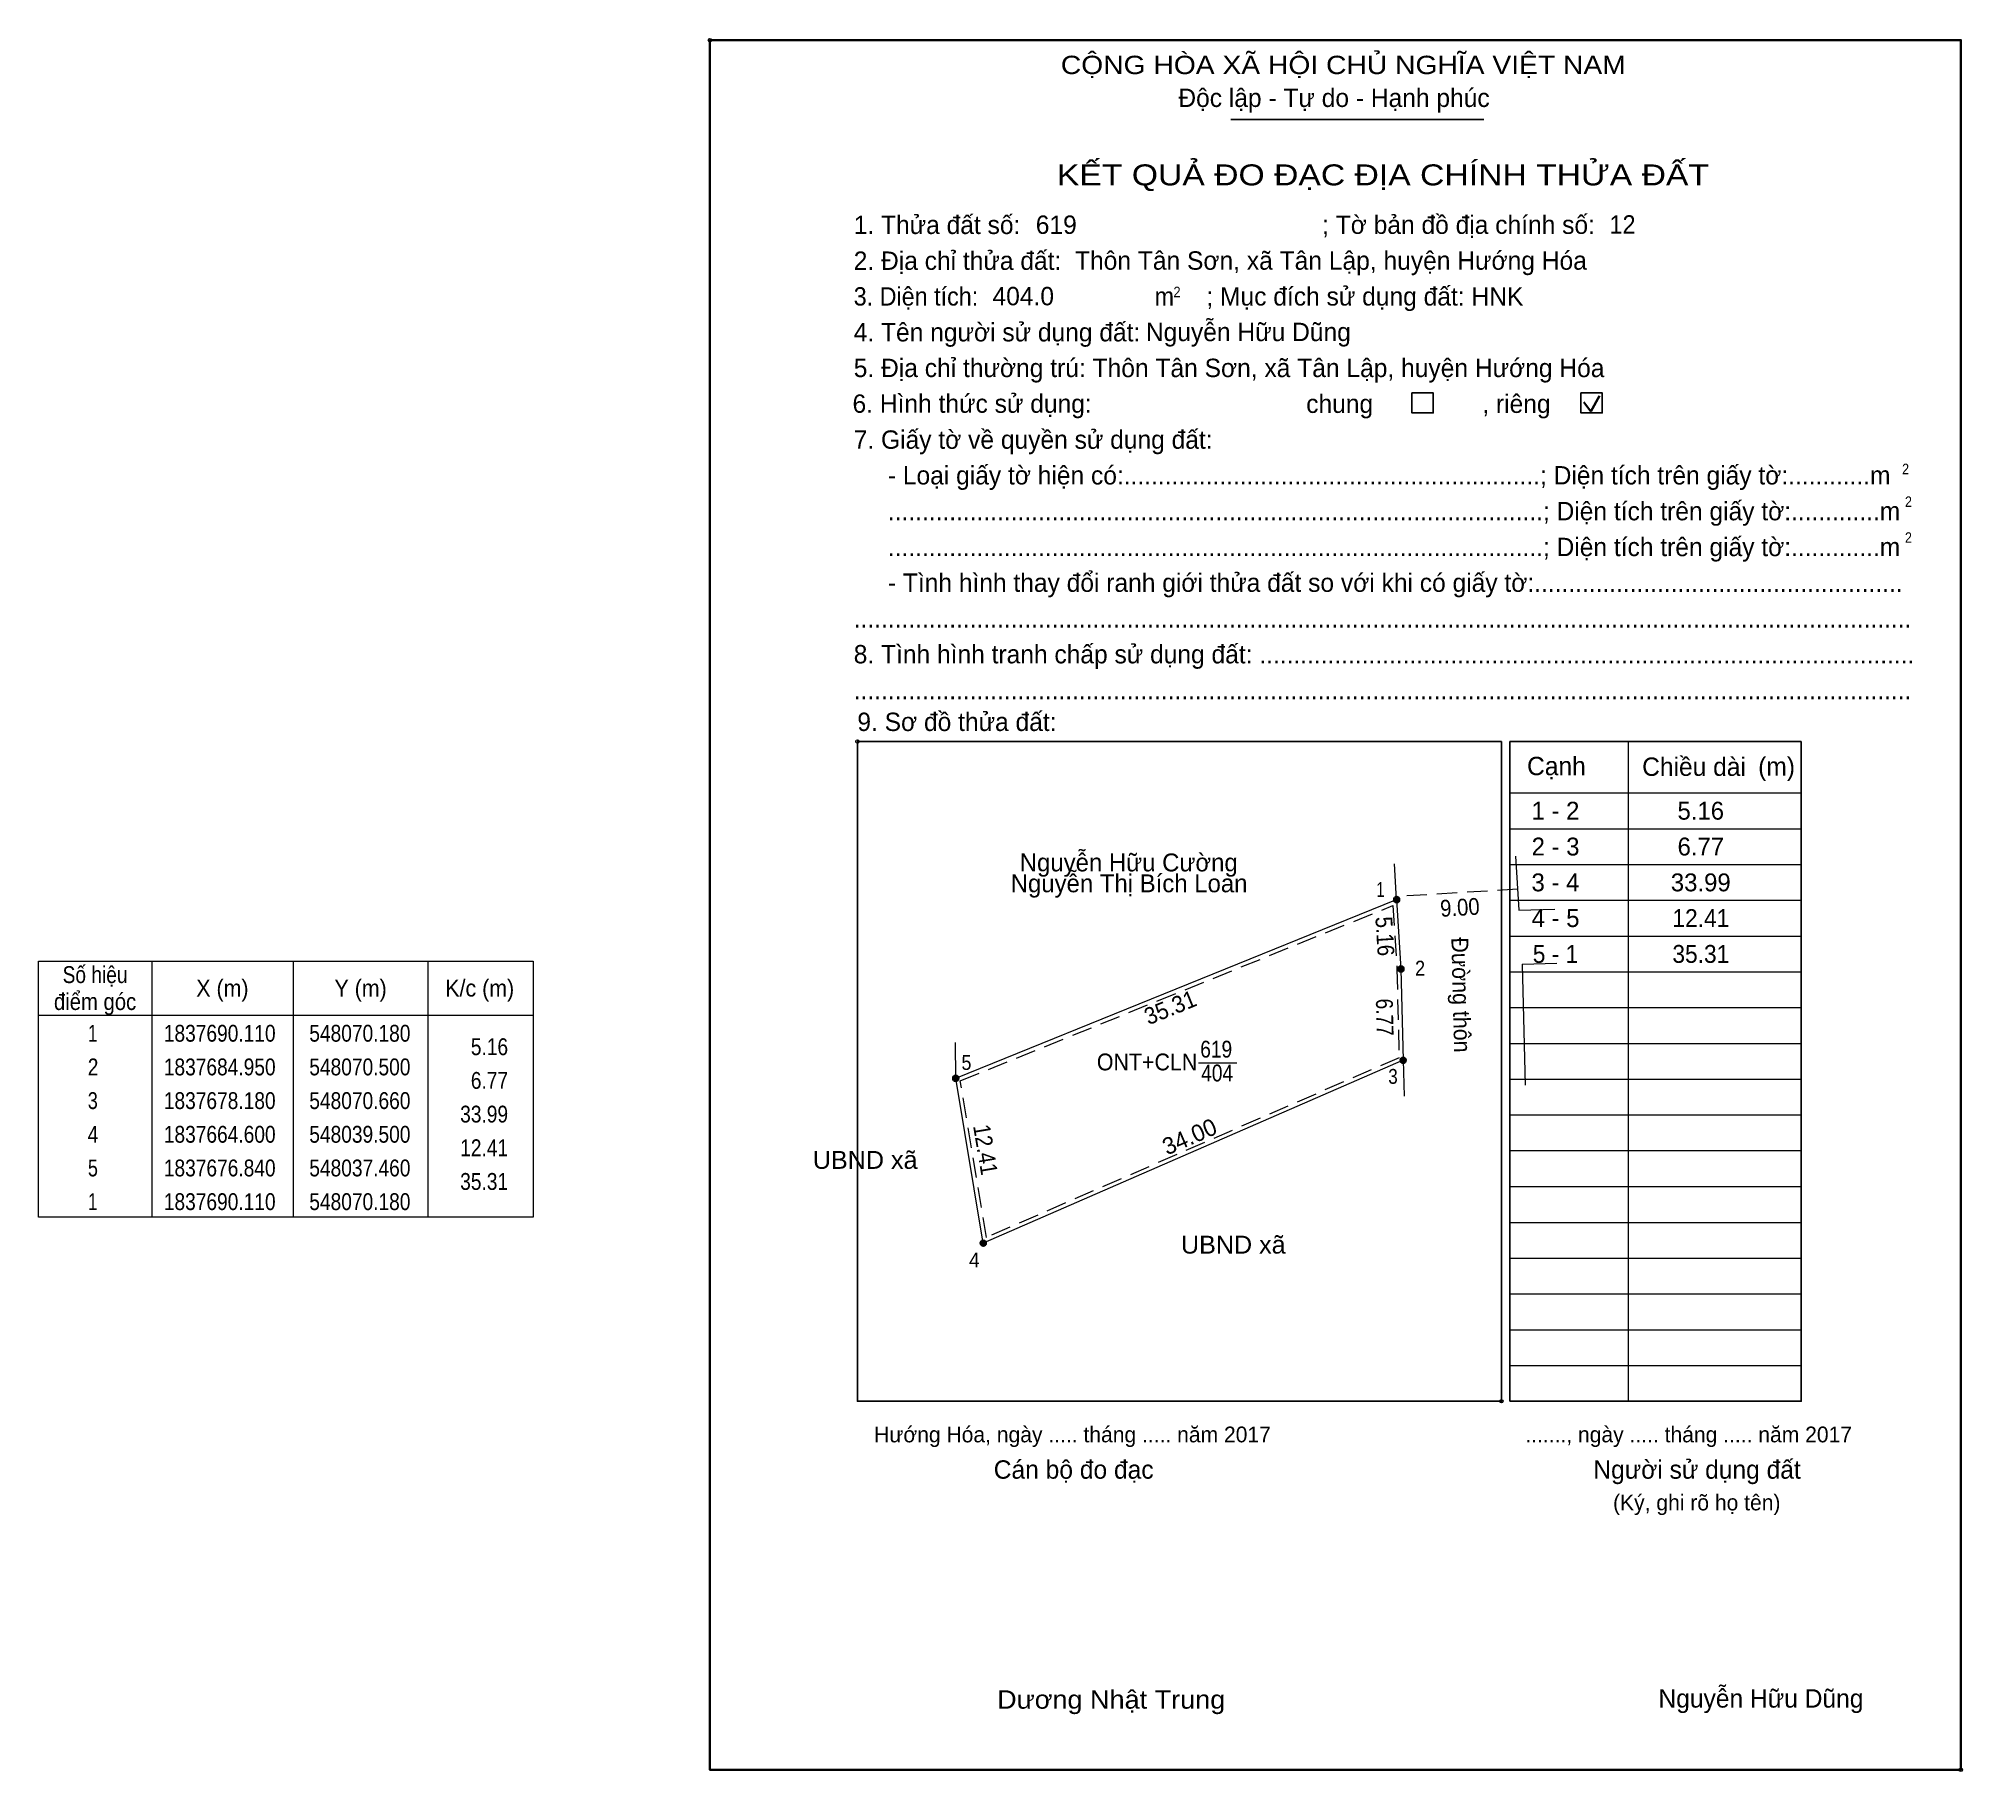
# Model space of a CAD drawing. Header units: metres. Extents: x 547505 to 548112, y 1837625 to 1837774.
# Drawn here: x 547969.4 to 548112.2, y 1837625.4 to 1837754 of the extents above; entities that cross this region are included whole.
import ezdxf
from ezdxf.enums import TextEntityAlignment as Align

# ---------------------------------------------------------------- set-up
doc = ezdxf.new("R2010")
doc.units = ezdxf.units.M
doc.header["$LTSCALE"] = 0.5
doc.header["$PDMODE"] = 32
doc.header["$PDSIZE"] = 0.25
doc.linetypes.add('MEDIUM_DASHED', pattern=[4.5, 3, -1.5])
for name, color, linetype, lineweight in [('1', 7, 'Continuous', 13), ('10', 7, 'Continuous', 13), ('11', 7, 'Continuous', 25), ('2', 7, 'Continuous', 35), ('27', 7, 'Continuous', 13), ('50', 7, 'Continuous', 25), ('63', 7, 'Continuous', 13)]:
    doc.layers.add(name, color=color, linetype=linetype, lineweight=lineweight)
for name, color, linetype in [('36', 7, 'Continuous'), ('48', 7, 'Continuous'), ('52', 7, 'Continuous'), ('6', 7, 'Continuous'), ('9', 7, 'Continuous')]:
    doc.layers.add(name, color=color, linetype=linetype)

msp = doc.modelspace()

# ---------------------------------------------------------------- texts
at = {"layer": '1'}
for s, height, width, p in [('CỘNG HÒA XÃ HỘI CHỦ NGHĨA VIỆT NAM', 1.363, 1.15, (548045.26, 1837751.38)), ('3. Diện tích:', 1.363, 0.95, (548029.89, 1837734.2)), ('m', 1.363, 0.95, (548052.22, 1837734.2)), ('2', 0.7791, 0.9, (548053.62, 1837734.82)), ('2', 0.7791, 0.9, (548107.69, 1837721.68)), ('2', 0.7791, 0.9, (548107.9, 1837719.25)), ('2', 0.7791, 0.9, (548107.9, 1837716.59)), ('Dương Nhật Trung', 1.364, 1.1, (548040.53, 1837630.05))]:
    msp.add_text(s, height=height, dxfattribs=dict(at, width=width)).set_placement(p)
for s, height, p in [('Độc lập - Tự do - Hạnh phúc', 1.363, (548053.98, 1837748.94)), ('1. Thửa đất số:', 1.363, (548029.89, 1837739.51)), ('; Tờ bản đồ địa chính số:', 1.363, (548064.65, 1837739.52)), ('2. Địa chỉ thửa đất:', 1.363, (548029.89, 1837736.85)), ('; Mục đích sử dụng đất: HNK', 1.364, (548056.06, 1837734.2)), ('4. Tên người sử dụng đất:', 1.363, (548029.89, 1837731.54)), ('5. Địa chỉ thường trú: Thôn Tân Sơn, xã Tân Lập, huyện Hướng Hóa', 1.364, (548029.89, 1837728.89)), ('chung                , riêng', 1.363, (548063.47, 1837726.23)), ('7. Giấy tờ về quyền sử dụng đất:', 1.363, (548029.89, 1837723.57)), ('     - Loại giấy tờ hiện có:.............................................................; Diện tích trên giấy tờ:............m', 1.363, (548029.89, 1837720.92)), ('     ................................................................................................; Diện tích trên giấy tờ:.............m', 1.363, (548029.89, 1837718.26)), ('     ................................................................................................; Diện tích trên giấy tờ:.............m', 1.363, (548029.89, 1837715.6)), ('     - Tình hình thay đổi ranh giới thửa đất so với khi có giấy tờ:......................................................', 1.363, (548029.89, 1837712.95)), ('...........................................................................................................................................................', 1.363, (548029.89, 1837710.29)), ('8. Tình hình tranh chấp sử dụng đất: ................................................................................................', 1.363, (548029.89, 1837707.64)), ('...........................................................................................................................................................', 1.363, (548029.89, 1837704.98)), ('9. Sơ đồ thửa đất:', 1.363, (548030.16, 1837702.62)), ('Cạnh', 1.363, (548079.86, 1837699.34)), ('Chiều dài', 1.363, (548088.4, 1837699.29)), ('(m)', 1.363, (548097.01, 1837699.31)), ('Hướng Hóa, ngày ..... tháng ..... năm 2017', 1.169, (548031.4, 1837649.82)), ('......., ngày ..... tháng ..... năm 2017', 1.169, (548079.73, 1837649.82)), ('Cán bộ đo đạc', 1.364, (548040.28, 1837647.12)), ('Người sử dụng đất', 1.363, (548084.78, 1837647.12)), ('(Ký, ghi rõ họ tên)', 1.169, (548086.24, 1837644.77))]:
    msp.add_text(s, height=height, dxfattribs=at).set_placement(p)
for s, height, width, p in [('KẾT QUẢ ĐO ĐẠC ĐỊA CHÍNH THỬA ĐẤT', 1.558, 1.2, (548069.165, 1837743.12)), ('ONT+CLN', 1.25, 0.95, (548051.66, 1837677.43)), ('619', 1.25, 0.85, (548056.79, 1837678.38)), ('404', 1.25, 0.85, (548056.86, 1837676.61))]:
    msp.add_text(s, height=height, dxfattribs=dict(at, width=width)).set_placement(p, align=Align.CENTER)
at = {"layer": '36'}
for s, p in [('Nguyễn Hữu Cường', (548050.3, 1837692.2)), ('Nguyễn Thị Bích Loan', (548050.325, 1837690.65))]:
    msp.add_text(s, height=1.328, dxfattribs=at).set_placement(p, align=Align.CENTER)
at = {"layer": '36', "width": 1.05}
for p in [(548030.74, 1837670.12), (548058.06, 1837663.83)]:
    msp.add_text('UBND xã', height=1.328, dxfattribs=at).set_placement(p, align=Align.CENTER)
at = {"layer": '48'}
msp.add_text('6. Hình thức sử dụng:', height=1.364, dxfattribs=at).set_placement((548029.8, 1837726.24))
at = {"layer": '52'}
for s, p in [('1 - 2', (548081.965, 1837696.04)), ('5.16', (548092.75, 1837696.04)), ('2 - 3', (548081.975, 1837693.38)), ('6.77', (548092.755, 1837693.38)), ('3 - 4', (548081.965, 1837690.72)), ('33.99', (548092.75, 1837690.72)), ('4 - 5', (548081.975, 1837688.07))]:
    msp.add_text(s, height=1.328, dxfattribs=at).set_placement(p, align=Align.CENTER)
at = {"layer": '52', "width": 0.95}
for s, p in [('12.41', (548092.755, 1837688.07)), ('5 - 1', (548081.97, 1837685.41)), ('35.31', (548092.755, 1837685.41))]:
    msp.add_text(s, height=1.328, dxfattribs=at).set_placement(p, align=Align.CENTER)
at = {"layer": '6'}
for s, p in [('619', (548043.4, 1837739.52)), ('Thôn Tân Sơn, xã Tân Lập, huyện Hướng Hóa', (548046.31, 1837736.86)), ('404.0', (548040.19, 1837734.22)), ('Nguyễn Hữu Dũng', (548051.57, 1837731.56)), ('Nguyễn Hữu Dũng', (548089.61, 1837630.13))]:
    msp.add_text(s, height=1.364, dxfattribs=at).set_placement(p)
at = {"layer": '6', "width": 0.95}
msp.add_text('12', height=1.364, dxfattribs=at).set_placement((548085.98, 1837739.54))
at = {"layer": '63'}
for s, rotation, width, p in [('9.00', 3.501, 0.9, (548074.9118, 1837688.9082)), ('5.16', 273.549, 0.9, (548068.6891, 1837687.3437)), ('Đường thôn', 271.387, 0.95, (548074.3443, 1837683.0151)), ('35.31', 22.076, 0.95, (548053.6101, 1837681.5203)), ('6.77', 271.354, 0.85, (548068.673, 1837681.3648)), ('12.41', 279.462, 0.9, (548039.0537, 1837671.4477))]:
    msp.add_text(s, height=1.25, rotation=rotation, dxfattribs=dict(at, width=width)).set_placement(p, align=Align.CENTER)
for s, width, p in [('Số hiệu', 0.85, (547973.59, 1837683.91)), ('điểm góc', 0.9, (547973.59, 1837681.91)), ('X (m)', 0.95, (547983.04, 1837682.91)), ('Y (m)', 0.95, (547993.295, 1837682.91)), ('K/c (m)', 0.95, (548002.135, 1837682.91)), (' 1', 0.75, (547973.24, 1837679.56)), ('1837690.110', 0.85, (547982.84, 1837679.56)), ('548070.180', 0.85, (547993.24, 1837679.56)), (' 2', 0.85, (547973.245, 1837677.06)), ('1837684.950', 0.85, (547982.84, 1837677.06)), ('548070.500', 0.85, (547993.24, 1837677.06)), (' 3', 0.8, (547973.235, 1837674.56)), ('1837678.180', 0.85, (547982.84, 1837674.56)), ('548070.660', 0.85, (547993.24, 1837674.56)), (' 4', 0.85, (547973.24, 1837672.06)), ('1837664.600', 0.85, (547982.84, 1837672.06)), ('548039.500', 0.85, (547993.24, 1837672.06)), (' 5', 0.8, (547973.245, 1837669.56)), ('1837676.840', 0.85, (547982.84, 1837669.56)), ('548037.460', 0.85, (547993.24, 1837669.56)), (' 1', 0.75, (547973.24, 1837667.06)), ('1837690.110', 0.85, (547982.84, 1837667.06)), ('548070.180', 0.85, (547993.24, 1837667.06))]:
    msp.add_text(s, height=1.25, dxfattribs=dict(at, width=width)).set_placement(p, align=Align.CENTER)
at = {"layer": '63', "width": 0.85}
for s, p in [('5.16', (548004.24, 1837678.56)), ('6.77', (548004.24, 1837676.06)), ('33.99', (548004.24, 1837673.56)), ('12.41', (548004.24, 1837671.06)), ('35.31', (548004.24, 1837668.56))]:
    msp.add_text(s, height=1.25, dxfattribs=at).set_placement(p, align=Align.RIGHT)
at = {"layer": '63'}
msp.add_text('34.00', height=1.25, rotation=23.548, dxfattribs=at).set_placement((548055.0603, 1837671.9425), align=Align.CENTER)
at = {"layer": '9'}
for s, width, p in [('1', 0.75, (548068.985, 1837690.31)), ('2', 0.9, (548071.92, 1837684.46)), ('5', 0.9, (548038.255, 1837677.46)), ('3', 0.85, (548069.91, 1837676.43)), ('4', 0.95, (548038.84, 1837662.8))]:
    msp.add_text(s, height=1.107, dxfattribs=dict(at, width=width)).set_placement(p, align=Align.CENTER)

# ---------------------------------------------------------------- hatches: boundary and pattern name
at = {"layer": '11'}
for points in [[(548070.4043, 1837690.1052, 1), (548069.9616, 1837690.1052, 1)], [(548070.7214, 1837684.95, 1), (548070.2786, 1837684.95, 1)], [(548070.8853, 1837678.1774, 1), (548070.4426, 1837678.1774, 1)], [(548070.8853, 1837678.1774, 1), (548070.4426, 1837678.1774, 1)], [(548037.6814, 1837676.8395, 1), (548037.2387, 1837676.8395, 1)], [(548039.7252, 1837664.6017, 1), (548039.2824, 1837664.6017, 1)]]:
    msp.add_hatch(color=256, dxfattribs=at).paths.add_polyline_path(points)

# ---------------------------------------------------------------- linework, layer by layer
at = {"layer": '1', "lineweight": 25}
for p, q in [((548057.87, 1837748.01), (548076.65, 1837748.01)), ((548100.21, 1837701.85), (548078.58, 1837701.85)), ((548078.58, 1837701.85), (548078.58, 1837698.94)), ((548100.21, 1837652.87), (548100.21, 1837701.85)), ((548030.16, 1837658.93), (548030.16, 1837698.94)), ((548078.58, 1837698.94), (548078.58, 1837658.93)), ((548078.58, 1837658.93), (548078.58, 1837652.87))]:
    msp.add_line(p, q, dxfattribs=at)
at = {"layer": '1', "lineweight": 35}
for p, q in [((548084.58, 1837726.34), (548085.23, 1837727.49)), ((548084.06, 1837727.03), (548084.58, 1837726.34))]:
    msp.add_line(p, q, dxfattribs=at)
at = {"layer": '1'}
for p, q in [((548087.37, 1837701.85), (548087.37, 1837698.94)), ((548087.37, 1837698.94), (548087.37, 1837658.93)), ((548078.58, 1837698.03), (548090.84, 1837698.03)), ((548090.84, 1837698.03), (548093.45, 1837698.03)), ((548093.45, 1837698.03), (548100.21, 1837698.03)), ((548078.58, 1837695.37), (548090.84, 1837695.37)), ((548090.84, 1837695.37), (548093.45, 1837695.37)), ((548093.45, 1837695.37), (548100.21, 1837695.37)), ((548078.58, 1837692.72), (548090.84, 1837692.72)), ((548090.84, 1837692.72), (548093.45, 1837692.72)), ((548093.45, 1837692.72), (548100.21, 1837692.72)), ((548078.58, 1837690.06), (548090.84, 1837690.06)), ((548090.84, 1837690.06), (548093.45, 1837690.06)), ((548093.45, 1837690.06), (548100.21, 1837690.06)), ((548078.58, 1837687.4), (548090.84, 1837687.4)), ((548090.84, 1837687.4), (548093.45, 1837687.4)), ((548093.45, 1837687.4), (548100.21, 1837687.4)), ((548078.58, 1837684.75), (548090.84, 1837684.75)), ((548090.84, 1837684.75), (548093.45, 1837684.75)), ((548093.45, 1837684.75), (548100.21, 1837684.75)), ((548078.58, 1837682.09), (548090.84, 1837682.09)), ((548090.84, 1837682.09), (548093.45, 1837682.09)), ((548093.45, 1837682.09), (548100.21, 1837682.09)), ((548078.58, 1837679.43), (548090.84, 1837679.43)), ((548090.84, 1837679.43), (548093.45, 1837679.43)), ((548093.45, 1837679.43), (548100.21, 1837679.43)), ((548078.58, 1837676.78), (548090.84, 1837676.78)), ((548090.84, 1837676.78), (548093.45, 1837676.78)), ((548093.45, 1837676.78), (548100.21, 1837676.78)), ((548078.58, 1837674.12), (548090.84, 1837674.12)), ((548090.84, 1837674.12), (548093.45, 1837674.12)), ((548093.45, 1837674.12), (548100.21, 1837674.12)), ((548078.58, 1837671.47), (548090.84, 1837671.47)), ((548090.84, 1837671.47), (548093.45, 1837671.47)), ((548093.45, 1837671.47), (548100.21, 1837671.47)), ((548078.58, 1837668.81), (548090.84, 1837668.81)), ((548090.84, 1837668.81), (548093.45, 1837668.81)), ((548093.45, 1837668.81), (548100.21, 1837668.81)), ((548078.58, 1837666.15), (548090.84, 1837666.15)), ((548090.84, 1837666.15), (548093.45, 1837666.15)), ((548093.45, 1837666.15), (548100.21, 1837666.15)), ((548078.58, 1837663.5), (548090.84, 1837663.5)), ((548090.84, 1837663.5), (548093.45, 1837663.5)), ((548093.45, 1837663.5), (548100.21, 1837663.5)), ((548078.58, 1837660.84), (548090.84, 1837660.84)), ((548090.84, 1837660.84), (548093.45, 1837660.84)), ((548093.45, 1837660.84), (548100.21, 1837660.84)), ((548087.37, 1837658.93), (548087.37, 1837652.87)), ((548078.58, 1837658.18), (548093.45, 1837658.18)), ((548093.45, 1837658.18), (548100.21, 1837658.18)), ((548078.58, 1837655.53), (548093.45, 1837655.53)), ((548093.45, 1837655.53), (548100.21, 1837655.53))]:
    msp.add_line(p, q, dxfattribs=at)
at = {"layer": '1', "lineweight": 25}
for points in [[(548030.16, 1837698.94), (548030.16, 1837701.84), (548077.96, 1837701.84), (548077.96, 1837698.94), (548077.96, 1837658.93)], [(548077.96, 1837658.93), (548077.96, 1837652.87), (548030.16, 1837652.87), (548030.16, 1837658.93)], [(548078.58, 1837652.87), (548100.21, 1837652.87), (548100.21, 1837653.35)]]:
    msp.add_lwpolyline(points, dxfattribs=at)
at = {"layer": '1'}
msp.add_lwpolyline([(548070.18, 1837690.11), (548070.5, 1837684.95), (548070.66, 1837678.18), (548039.5, 1837664.6), (548037.46, 1837676.84)], close=True, dxfattribs=at)
for p in [(548019.22, 1837753.9), (548030.16, 1837701.84), (548077.96, 1837652.87), (548112.05, 1837625.51)]:
    msp.add_point(p, dxfattribs=at)
at = {"layer": '10'}
for q in [(548082.08, 1837685.38), (548079.72, 1837676.32)]:
    msp.add_line((548079.5, 1837685.32), q, dxfattribs=at)
msp.add_lwpolyline([(548079.01, 1837693.34), (548079.25, 1837689.32), (548081.93, 1837689.39)], dxfattribs=at)
msp.add_lwpolyline([(548070.66, 1837678.18), (548039.5, 1837664.6), (548037.46, 1837676.84), (548070.18, 1837690.11), (548070.5, 1837684.95)], close=True, dxfattribs=at)
at = {"layer": '10', "linetype": 'MEDIUM_DASHED'}
msp.add_lwpolyline([(548070.36, 1837678.37), (548039.74, 1837665.03), (548037.8, 1837676.65), (548069.91, 1837689.67), (548070.2, 1837684.94)], close=True, dxfattribs=at)
at = {"layer": '11'}
for centre in [(548070.1829, 1837690.1052), (548070.5, 1837684.95), (548070.6639, 1837678.1774), (548070.6639, 1837678.1774), (548037.4601, 1837676.8395), (548039.5038, 1837664.6017)]:
    msp.add_circle(centre, 0.2214, dxfattribs=at)
at = {"layer": '2'}
msp.add_lwpolyline([(548019.22, 1837753.9), (548112.05, 1837753.9), (548112.05, 1837625.51), (548019.22, 1837625.51)], close=True, dxfattribs=at)
at = {"layer": '27'}
for p, q in [((548070.18, 1837690.11), (548070.02, 1837692.76)), ((548037.46, 1837676.84), (548037.44, 1837679.5)), ((548070.66, 1837678.18), (548070.73, 1837675.52))]:
    msp.add_line(p, q, dxfattribs=at)
at = {"layer": '50'}
for points in [[(548071.31, 1837727.71), (548072.9, 1837727.71), (548072.9, 1837726.23), (548071.31, 1837726.23)], [(548083.85, 1837727.71), (548085.44, 1837727.71), (548085.44, 1837726.23), (548083.85, 1837726.23)]]:
    msp.add_lwpolyline(points, close=True, dxfattribs=at)
at = {"layer": '63', "linetype": 'MEDIUM_DASHED'}
msp.add_line((548079.16, 1837690.88), (548070.17, 1837690.33), dxfattribs=at)
at = {"layer": '63'}
for p, q in [((547977.79, 1837685.53), (547977.79, 1837666.53)), ((547988.29, 1837685.53), (547988.29, 1837666.53)), ((547998.29, 1837685.53), (547998.29, 1837666.53)), ((547969.39, 1837681.53), (548006.09, 1837681.53)), ((548055.47, 1837678), (548058.32, 1837678))]:
    msp.add_line(p, q, dxfattribs=at)
msp.add_lwpolyline([(547969.39, 1837685.53), (548006.09, 1837685.53), (548006.09, 1837666.53), (547969.39, 1837666.53)], close=True, dxfattribs=at)

msp.set_redraw_order([(e.dxf.handle, doc.entitydb.next_handle()) for e in msp.query("TEXT MTEXT ATTDEF DIMENSION ARC_DIMENSION")])  # texts and dimensions are drawn at this point

doc.saveas('drawing.dxf')
